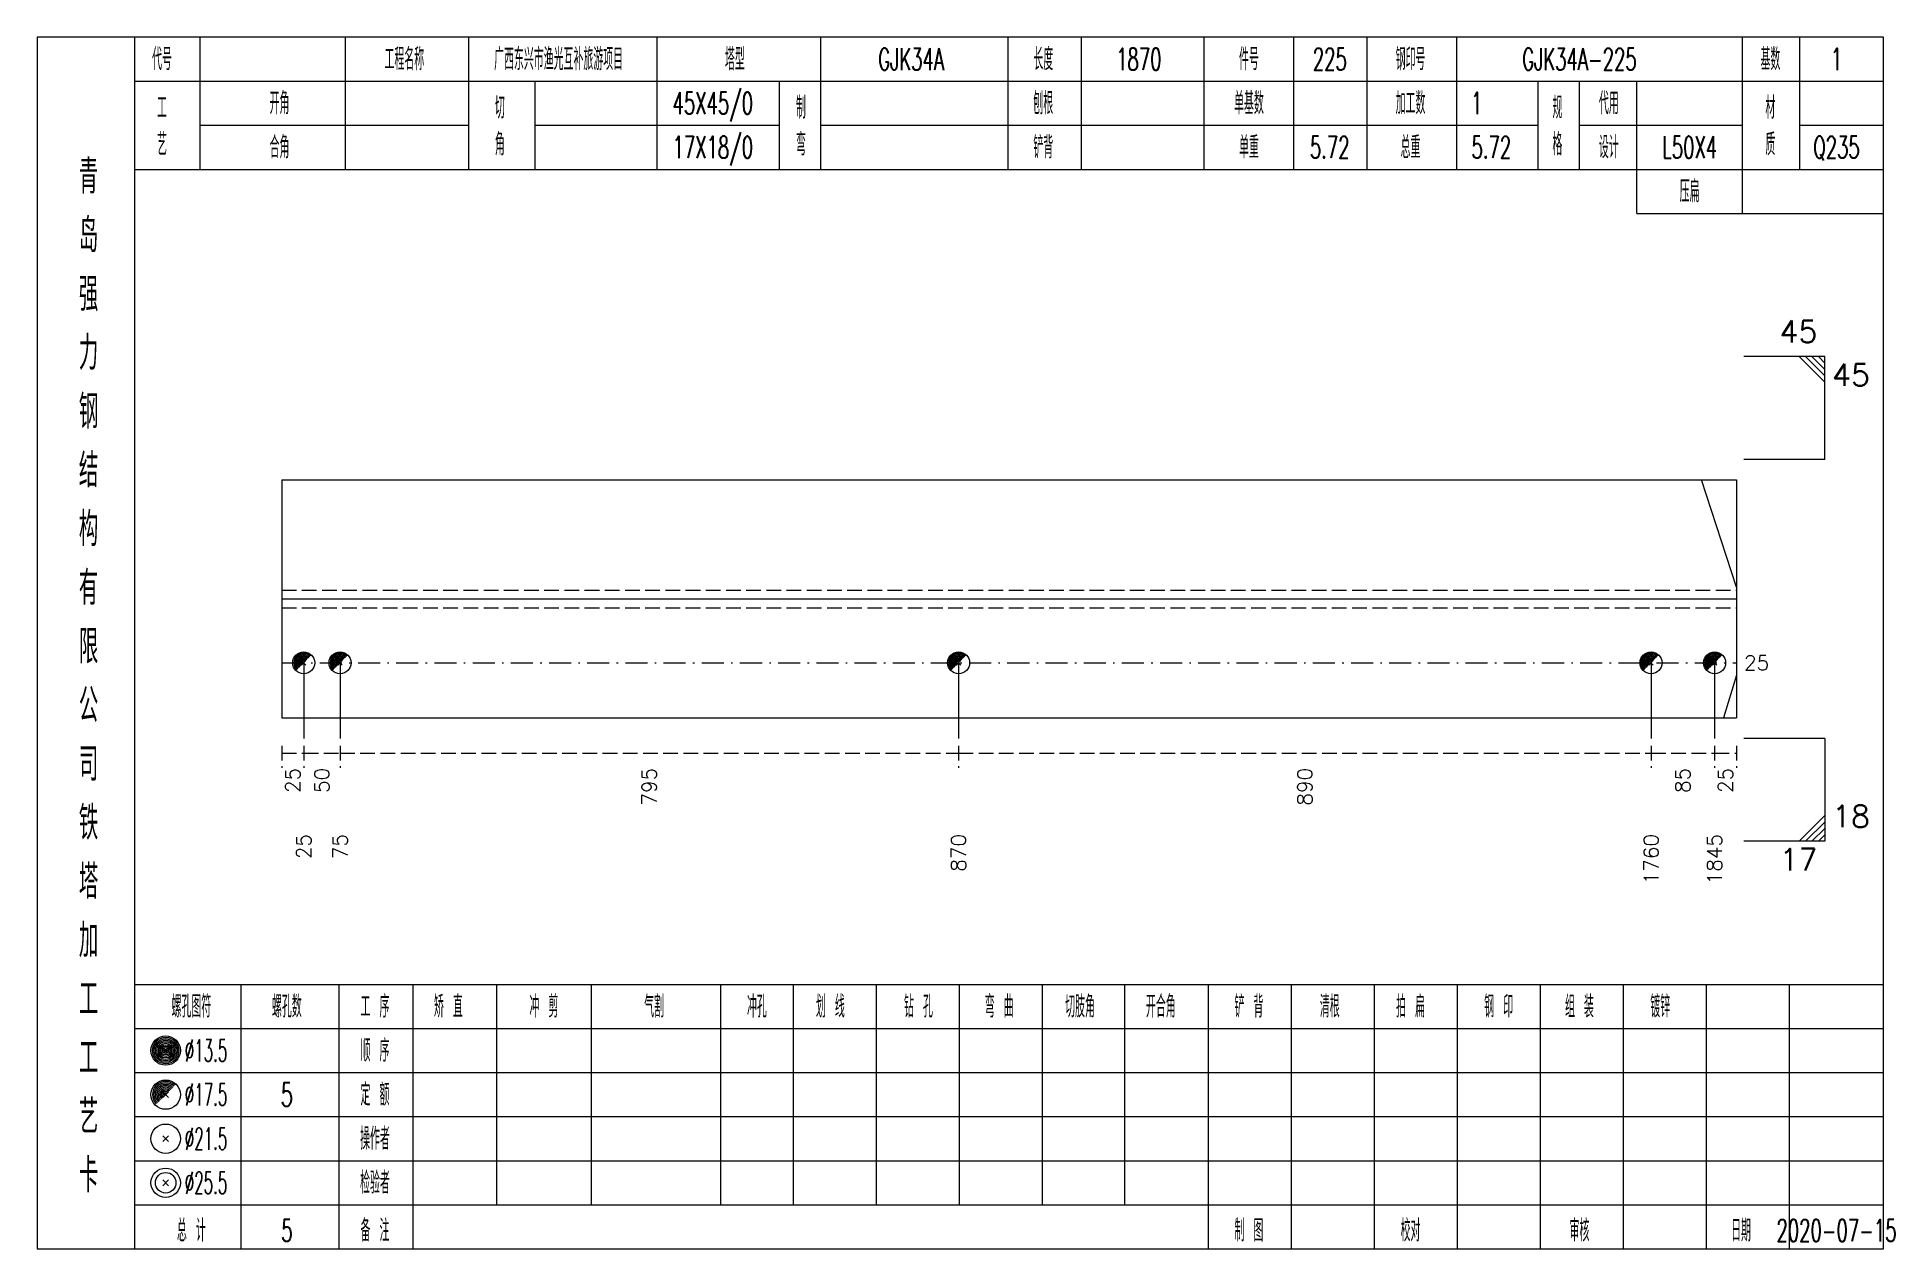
# Model space of a CAD drawing. Extents: x 0 to 2606, y -377 to 6479.
# Drawn here: x 261.4 to 514.3, y 5950 to 6115 of the extents above; entities that cross this region are included whole.
import ezdxf
from ezdxf.enums import TextEntityAlignment as Align

# ---------------------------------------------------------------- set-up
doc = ezdxf.new("R2010")
doc.units = 0
doc.header["$MEASUREMENT"] = 0
doc.linetypes.add('一点画线', pattern=[5.2, 3, -1, 0.2, -1])
doc.linetypes.add('虚线', pattern=[2.75, 2, -0.75])
doc.layers.get('0').update_dxf_attribs({"linetype": 'CONTINUOUS', "lineweight": 25})
doc.layers.add('1', color=7, linetype='CONTINUOUS', lineweight=25)
doc.layers.add('4', color=7, linetype='CONTINUOUS', lineweight=25)
doc.styles.get("Standard").update_dxf_attribs({"font": 'simplex.shx', "width": 0.7, "height": 3, "bigfont": 'gbhzfs.shx'})

msp = doc.modelspace()

# ---------------------------------------------------------------- texts
at = {"color": 7, "linetype": 'Continuous', "lineweight": 13}
msp.add_text('45', height=3, dxfattribs=at).set_placement((503.8, 6072.5), align=Align.BOTTOM_RIGHT)
msp.add_text('45', height=3, dxfattribs=at).set_placement((505.8, 6070.5), align=Align.TOP_LEFT)
msp.add_text('25', height=2, dxfattribs=at).set_placement((493.8, 6029.8), align=Align.MIDDLE_LEFT)
at = {"color": 8, "linetype": 'Continuous', "lineweight": 9}
for s, p in [('25', (296.2, 6015.5)), ('50', (300.17, 6015.5)), ('795', (344.75, 6015.5)), ('890', (434.01, 6015.5)), ('85', (485.47, 6015.5)), ('25', (491.3, 6015.5))]:
    msp.add_text(s, height=2, rotation=90, dxfattribs=at).set_placement(p, align=Align.MIDDLE_RIGHT)
at = {"color": 7, "linetype": 'Continuous', "lineweight": 13}
msp.add_text('18', height=3, dxfattribs=at).set_placement((505.8, 6006.5), align=Align.BOTTOM_LEFT)
msp.add_text('17', height=3, dxfattribs=at).set_placement((503.8, 6004.5), align=Align.TOP_RIGHT)
at = {"layer": '1', "color": 7, "linetype": 'Continuous', "lineweight": 13}
for s, p in [('25', (297.7, 6006.5)), ('75', (302.65, 6006.5)), ('870', (386.86, 6006.5)), ('1760', (481.15, 6006.5)), ('1845', (489.8, 6006.5))]:
    msp.add_text(s, height=2, rotation=90, dxfattribs=at).set_placement(p, align=Align.MIDDLE_RIGHT)
at = {"layer": '4', "color": 1, "linetype": 'Continuous', "lineweight": 13}
for s, height, width, p in [('代号', 3, 0.6, (278.4, 6112)), ('工程名称', 3, 0.6, (311.4, 6112)), ('广西东兴市渔光互补旅游项目', 3, 0.6, (332.4, 6112)), ('塔型', 3, 0.6, (356.4, 6112)), ('长度', 3, 0.6, (398.4, 6112)), ('件号', 3, 0.6, (426.4, 6112)), ('钢印号', 3, 0.6, (448.4, 6112)), ('基数', 3, 0.6, (497.4, 6112)), ('GJK34A', 3, 0.6, (380.4, 6112)), ('1870', 3, 0.6, (411.4, 6112)), ('225', 3, 0.6, (437.4, 6112)), ('GJK34A-225', 3, 0.6, (471.4, 6112)), ('1', 3, 0.6, (506.4, 6112)), ('工', 3, 0.6, (278.4, 6105.4)), ('开角', 3, 0.6, (294.4, 6106)), ('切', 3, 0.6, (324.4, 6105.4)), ('45X45/0', 3, 0.6, (353.4, 6106)), ('制', 3, 0.6, (365.4, 6105.4)), ('刨根', 3, 0.6, (398.4, 6106)), ('单基数', 3, 0.6, (426.4, 6106)), ('加工数', 3, 0.6, (448.4, 6106)), ('1', 3, 0.6, (457.4, 6106)), ('规', 3, 0.6, (468.4, 6105.4)), ('代用', 3, 0.6, (475.4, 6106)), ('材', 3, 0.6, (497.4, 6105.4)), ('艺', 3, 0.6, (278.4, 6100.4)), ('合角', 3, 0.6, (294.4, 6100)), ('角', 3, 0.6, (324.4, 6100.4)), ('17X18/0', 3, 0.6, (353.4, 6100)), ('弯', 3, 0.6, (365.4, 6100.4)), ('铲背', 3, 0.6, (398.4, 6100)), ('单重', 3, 0.6, (426.4, 6100)), ('5.72', 3, 0.6, (437.4, 6100)), ('总重', 3, 0.6, (448.4, 6100)), ('5.72', 3, 0.6, (459.4, 6100)), ('格', 3, 0.6, (468.4, 6100.4)), ('设计', 3, 0.6, (475.4, 6100)), ('L50X4', 3, 0.6, (486.4, 6100)), ('质', 3, 0.6, (497.4, 6100.4)), ('Q235', 3, 0.6, (506.4, 6100)), ('青', 4.6, 0.8, (268.4, 6096)), ('压扁', 3, 0.6, (486.4, 6094)), ('岛', 4.6, 0.8, (268.4, 6088)), ('强', 4.6, 0.8, (268.4, 6080)), ('力', 4.6, 0.8, (268.4, 6072)), ('钢', 4.6, 0.8, (268.4, 6064)), ('结', 4.6, 0.8, (268.4, 6056)), ('构', 4.6, 0.8, (268.4, 6048)), ('有', 4.6, 0.8, (268.4, 6040)), ('限', 4.6, 0.8, (268.4, 6032)), ('公', 4.6, 0.8, (268.4, 6024)), ('司', 4.6, 0.8, (268.4, 6016)), ('铁', 4.6, 0.8, (268.4, 6008)), ('塔', 4.6, 0.8, (268.4, 6000)), ('加', 4.6, 0.8, (268.4, 5992)), ('工', 4.6, 0.8, (268.4, 5984)), ('螺孔图符', 3, 0.6, (282.4, 5983)), ('螺孔数', 3, 0.6, (295.4, 5983)), ('工 序', 3, 0.6, (307.4, 5983)), ('矫 直', 3, 0.6, (317.4, 5983)), ('冲 剪', 3, 0.6, (330.4, 5983)), ('气割', 3, 0.6, (345.4, 5983)), ('冲孔', 3, 0.6, (359.4, 5983)), ('划 线', 3, 0.6, (369.4, 5983)), ('钻 孔', 3, 0.6, (381.4, 5983)), ('弯 曲', 3, 0.6, (392.4, 5983)), ('切肢角', 3, 0.6, (403.4, 5983)), ('开合角', 3, 0.6, (414.4, 5983)), ('铲 背', 3, 0.6, (426.4, 5983)), ('清根', 3, 0.6, (437.4, 5983)), ('拍 扁', 3, 0.6, (448.4, 5983)), ('钢 印', 3, 0.6, (460.4, 5983)), ('组 装', 3, 0.6, (471.4, 5983)), ('镀锌', 3, 0.6, (482.4, 5983)), ('工', 4.6, 0.8, (268.4, 5976)), ('%%C13.5', 3, 0.5, (284.4, 5977)), ('顺 序', 3, 0.6, (307.4, 5977)), ('%%C17.5', 3, 0.5, (284.4, 5971)), ('5', 3.2, 0.6, (295.4, 5971)), ('定 额', 3, 0.6, (307.4, 5971)), ('艺', 4.6, 0.8, (268.4, 5968)), ('%%C21.5', 3, 0.5, (284.4, 5965)), ('操作者', 3, 0.6, (307.4, 5965)), ('卡', 4.6, 0.8, (268.4, 5960)), ('%%C25.5', 3, 0.5, (284.4, 5959)), ('检验者', 3, 0.6, (307.4, 5959)), ('总 计', 3, 0.6, (282.4, 5952.5)), ('5', 3, 0.6, (295.4, 5952.5)), ('备 注', 3, 0.6, (307.4, 5952.5)), ('制 图', 3, 0.6, (426.4, 5952.5)), ('校对', 3, 0.6, (448.4, 5952.5)), ('审核', 3, 0.6, (471.4, 5952.5)), ('日期', 3, 0.6, (493.4, 5952.5)), ('2020-07-15', 3, 0.6, (506.4, 5952.5))]:
    msp.add_text(s, height=height, dxfattribs=dict(at, width=width)).set_placement(p, align=Align.MIDDLE_CENTER)

# ---------------------------------------------------------------- linework, layer by layer
at = {"color": 7, "linetype": 'Continuous', "lineweight": 13}
for p, q in [((504.8, 6071.5), (493.8, 6071.5)), ((501.3, 6071.5), (504.8, 6068)), ((502.18, 6071.5), (504.8, 6068.88)), ((503.05, 6071.5), (504.8, 6069.75)), ((503.93, 6071.5), (504.8, 6070.62)), ((504.8, 6057.5), (504.8, 6071.5)), ((504.8, 6057.5), (493.8, 6057.5)), ((492.8, 6040.12), (488.03, 6054.7)), ((297.7, 6029.8), (297.7, 6019.5)), ((302.65, 6029.8), (302.65, 6019.5)), ((386.86, 6029.8), (386.86, 6019.5)), ((481.15, 6029.8), (481.15, 6019.5)), ((489.8, 6029.8), (489.8, 6019.5)), ((492.8, 6028.13), (491, 6022.3)), ((504.8, 6019.5), (493.8, 6019.5)), ((504.8, 6019.5), (504.8, 6005.5)), ((501.3, 6005.5), (504.8, 6009)), ((502.18, 6005.5), (504.8, 6008.12)), ((504.8, 6005.5), (493.8, 6005.5)), ((503.05, 6005.5), (504.8, 6007.25)), ((503.93, 6005.5), (504.8, 6006.38))]:
    msp.add_line(p, q, dxfattribs=at)
at = {"color": 7, "linetype": 'Continuous', "lineweight": 18}
for p, q in [((294.7, 6054.7), (294.7, 6022.3)), ((294.7, 6054.7), (492.8, 6054.7)), ((492.8, 6054.7), (492.8, 6022.3)), ((294.7, 6038.5), (492.8, 6038.5))]:
    msp.add_line(p, q, dxfattribs=at)
at = {"color": 1, "linetype": '虚线', "lineweight": 18}
for p, q in [((294.7, 6039.7), (492.8, 6039.7)), ((294.7, 6037.3), (492.8, 6037.3))]:
    msp.add_line(p, q, dxfattribs=at)
at = {"color": 3, "linetype": '一点画线', "lineweight": 13}
msp.add_line((294.7, 6029.8), (492.8, 6029.8), dxfattribs=at)
at = {"color": 8, "linetype": '虚线', "lineweight": 9}
for p, q in [((294.7, 6018.5), (294.7, 6015.5)), ((297.7, 6018.5), (297.7, 6015.5)), ((297.7, 6018.5), (297.7, 6015.5)), ((302.65, 6018.5), (302.65, 6015.5)), ((302.65, 6018.5), (302.65, 6015.5)), ((386.86, 6018.5), (386.86, 6015.5)), ((386.86, 6018.5), (386.86, 6015.5)), ((481.15, 6018.5), (481.15, 6015.5)), ((481.15, 6018.5), (481.15, 6015.5)), ((489.8, 6018.5), (489.8, 6015.5)), ((489.8, 6018.5), (489.8, 6015.5)), ((492.8, 6018.5), (492.8, 6015.5)), ((294.7, 6017.5), (297.7, 6017.5)), ((297.7, 6017.5), (302.65, 6017.5)), ((302.65, 6017.5), (386.86, 6017.5)), ((386.86, 6017.5), (481.15, 6017.5)), ((481.15, 6017.5), (489.8, 6017.5)), ((489.8, 6017.5), (492.8, 6017.5))]:
    msp.add_line(p, q, dxfattribs=at)
at = {"layer": '1', "color": 7, "linetype": 'Continuous', "lineweight": 0}
for p, q in [((297.4, 6029.5), (298, 6030.1)), ((297.4, 6030.1), (298, 6029.5)), ((302.35, 6029.5), (302.95, 6030.1)), ((302.35, 6030.1), (302.95, 6029.5)), ((386.56, 6029.5), (387.16, 6030.1)), ((386.56, 6030.1), (387.16, 6029.5)), ((480.85, 6029.5), (481.45, 6030.1)), ((480.85, 6030.1), (481.45, 6029.5)), ((489.5, 6029.5), (490.1, 6030.1)), ((489.5, 6030.1), (490.1, 6029.5))]:
    msp.add_line(p, q, dxfattribs=at)
at = {"layer": '1', "color": 7, "linetype": 'Continuous', "lineweight": 18}
msp.add_line((294.7, 6022.3), (492.8, 6022.3), dxfattribs=at)
at = {"layer": '1', "color": 7, "linetype": 'Continuous', "lineweight": 13}
for centre in [(297.7, 6029.8), (302.65, 6029.8), (386.86, 6029.8), (481.15, 6029.8), (489.8, 6029.8)]:
    msp.add_circle(centre, 1.5, dxfattribs=at)
for centre, radius in [((297.7, 6029.8), 1.35), ((297.7, 6029.8), 1.2), ((297.7, 6029.8), 1.05), ((297.7, 6029.8), 0.9), ((297.7, 6029.8), 0.75), ((297.7, 6029.8), 0.6), ((297.7, 6029.8), 0.45), ((302.65, 6029.8), 1.35), ((302.65, 6029.8), 1.2), ((302.65, 6029.8), 1.05), ((302.65, 6029.8), 0.9), ((302.65, 6029.8), 0.75), ((302.65, 6029.8), 0.6), ((302.65, 6029.8), 0.45), ((386.86, 6029.8), 1.35), ((386.86, 6029.8), 1.2), ((386.86, 6029.8), 1.05), ((386.86, 6029.8), 0.9), ((386.86, 6029.8), 0.75), ((386.86, 6029.8), 0.6), ((386.86, 6029.8), 0.45), ((481.15, 6029.8), 1.35), ((481.15, 6029.8), 1.2), ((481.15, 6029.8), 1.05), ((481.15, 6029.8), 0.9), ((481.15, 6029.8), 0.75), ((481.15, 6029.8), 0.6), ((481.15, 6029.8), 0.45), ((489.8, 6029.8), 1.35), ((489.8, 6029.8), 1.2), ((489.8, 6029.8), 1.05), ((489.8, 6029.8), 0.9), ((489.8, 6029.8), 0.75), ((489.8, 6029.8), 0.6), ((489.8, 6029.8), 0.45), ((297.7, 6029.8), 0.3), ((297.7, 6029.8), 0.15), ((302.65, 6029.8), 0.3), ((302.65, 6029.8), 0.15), ((386.86, 6029.8), 0.3), ((386.86, 6029.8), 0.15), ((481.15, 6029.8), 0.3), ((481.15, 6029.8), 0.15), ((489.8, 6029.8), 0.3), ((489.8, 6029.8), 0.15)]:
    msp.add_arc(centre, radius, 45, 225, dxfattribs=at)
at = {"layer": '4', "color": 1, "linetype": 'Continuous', "lineweight": 18}
for p, q in [((274.7, 5950), (274.7, 6115)), ((283.6, 6097), (283.6, 6115)), ((303.4, 6097), (303.4, 6115)), ((320.2, 6097), (320.2, 6115)), ((345.8, 6097), (345.8, 6115)), ((368.1, 6097), (368.1, 6115)), ((393.6, 6097), (393.6, 6115)), ((403.6, 6097), (403.6, 6115)), ((420.3, 6097), (420.3, 6115)), ((432.5, 6097), (432.5, 6115)), ((442.5, 6097), (442.5, 6115)), ((454.7, 6097), (454.7, 6115)), ((493.6, 6091), (493.6, 6115)), ((501.4, 6097), (501.4, 6115)), ((274.7, 6109), (512.8, 6109)), ((329.2, 6097), (329.2, 6109)), ((362.5, 6097), (362.5, 6109)), ((465.8, 6097), (465.8, 6109)), ((471.4, 6097), (471.4, 6109)), ((479.2, 6091), (479.2, 6109)), ((283.6, 6103), (320.2, 6103)), ((329.2, 6103), (362.5, 6103)), ((368.1, 6103), (465.8, 6103)), ((471.4, 6103), (493.6, 6103)), ((501.4, 6103), (512.8, 6103)), ((274.7, 6097), (512.8, 6097)), ((479.2, 6091), (512.8, 6091)), ((274.7, 5986), (512.8, 5986)), ((289.2, 5950), (289.2, 5986)), ((302.5, 5950), (302.5, 5986)), ((312.6, 5950), (312.6, 5986)), ((324, 5956), (324, 5986)), ((336.9, 5956), (336.9, 5986)), ((354.5, 5956), (354.5, 5986)), ((364.4, 5956), (364.4, 5986)), ((375.7, 5956), (375.7, 5986)), ((387, 5956), (387, 5986)), ((398.3, 5956), (398.3, 5986)), ((409.5, 5956), (409.5, 5986)), ((420.9, 5956), (420.9, 5986)), ((432.2, 5956), (432.2, 5986)), ((443.5, 5956), (443.5, 5986)), ((454.8, 5956), (454.8, 5986)), ((466.1, 5956), (466.1, 5986)), ((477.4, 5956), (477.4, 5986)), ((488.7, 5956), (488.7, 5986)), ((500, 5956), (500, 5986)), ((274.7, 5980), (512.8, 5980)), ((274.7, 5974), (512.8, 5974)), ((274.7, 5968), (512.8, 5968)), ((274.7, 5962), (512.8, 5962)), ((274.7, 5956), (512.8, 5956)), ((420.9, 5950), (420.9, 5956)), ((432.2, 5950), (432.2, 5956)), ((443.5, 5950), (443.5, 5956)), ((454.8, 5950), (454.8, 5956)), ((466.1, 5950), (466.1, 5956)), ((477.4, 5950), (477.4, 5956)), ((488.7, 5950), (488.7, 5956)), ((500, 5950), (500, 5956))]:
    msp.add_line(p, q, dxfattribs=at)
at = {"layer": '4', "color": 7, "linetype": 'Continuous', "lineweight": 13}
for p, q in [((278.7, 5976.8), (279.1, 5977.2)), ((279.1, 5976.8), (278.7, 5977.2)), ((278.5, 5964.6), (279.3, 5965.4)), ((279.3, 5964.6), (278.5, 5965.4)), ((278.5, 5958.6), (279.3, 5959.4)), ((279.3, 5958.6), (278.5, 5959.4))]:
    msp.add_line(p, q, dxfattribs=at)
at = {"layer": '4', "color": 7, "linetype": 'Continuous', "lineweight": 0}
for p, q in [((278.5, 5970.6), (279.3, 5971.4)), ((278.5, 5971.4), (279.3, 5970.6))]:
    msp.add_line(p, q, dxfattribs=at)
at = {"layer": '4', "color": 1, "linetype": 'Continuous', "lineweight": 18}
msp.add_lwpolyline([(261.4, 6115), (261.4, 5950), (512.8, 5950), (512.8, 6115)], close=True, dxfattribs=at)
at = {"layer": '4', "color": 7, "linetype": 'Continuous', "lineweight": 13}
for centre, radius in [((278.9, 5977), 2), ((278.9, 5977), 1.8), ((278.9, 5977), 1.6), ((278.9, 5977), 1.4), ((278.9, 5977), 1.2), ((278.9, 5977), 1), ((278.9, 5977), 0.8), ((278.9, 5977), 0.6), ((278.9, 5977), 0.4), ((278.9, 5977), 0.2), ((278.9, 5971), 2), ((278.9, 5965), 2), ((278.9, 5959), 2), ((278.9, 5959), 1.4)]:
    msp.add_circle(centre, radius, dxfattribs=at)
for radius in [1.8, 1.6, 1.4, 1.2, 1, 0.8, 0.6, 0.4, 0.2]:
    msp.add_arc((278.9, 5971), radius, 45, 225, dxfattribs=at)

msp.set_redraw_order([(e.dxf.handle, doc.entitydb.next_handle()) for e in msp.query("TEXT MTEXT ATTDEF DIMENSION ARC_DIMENSION")])  # texts and dimensions are drawn at this point

doc.saveas('drawing.dxf')
